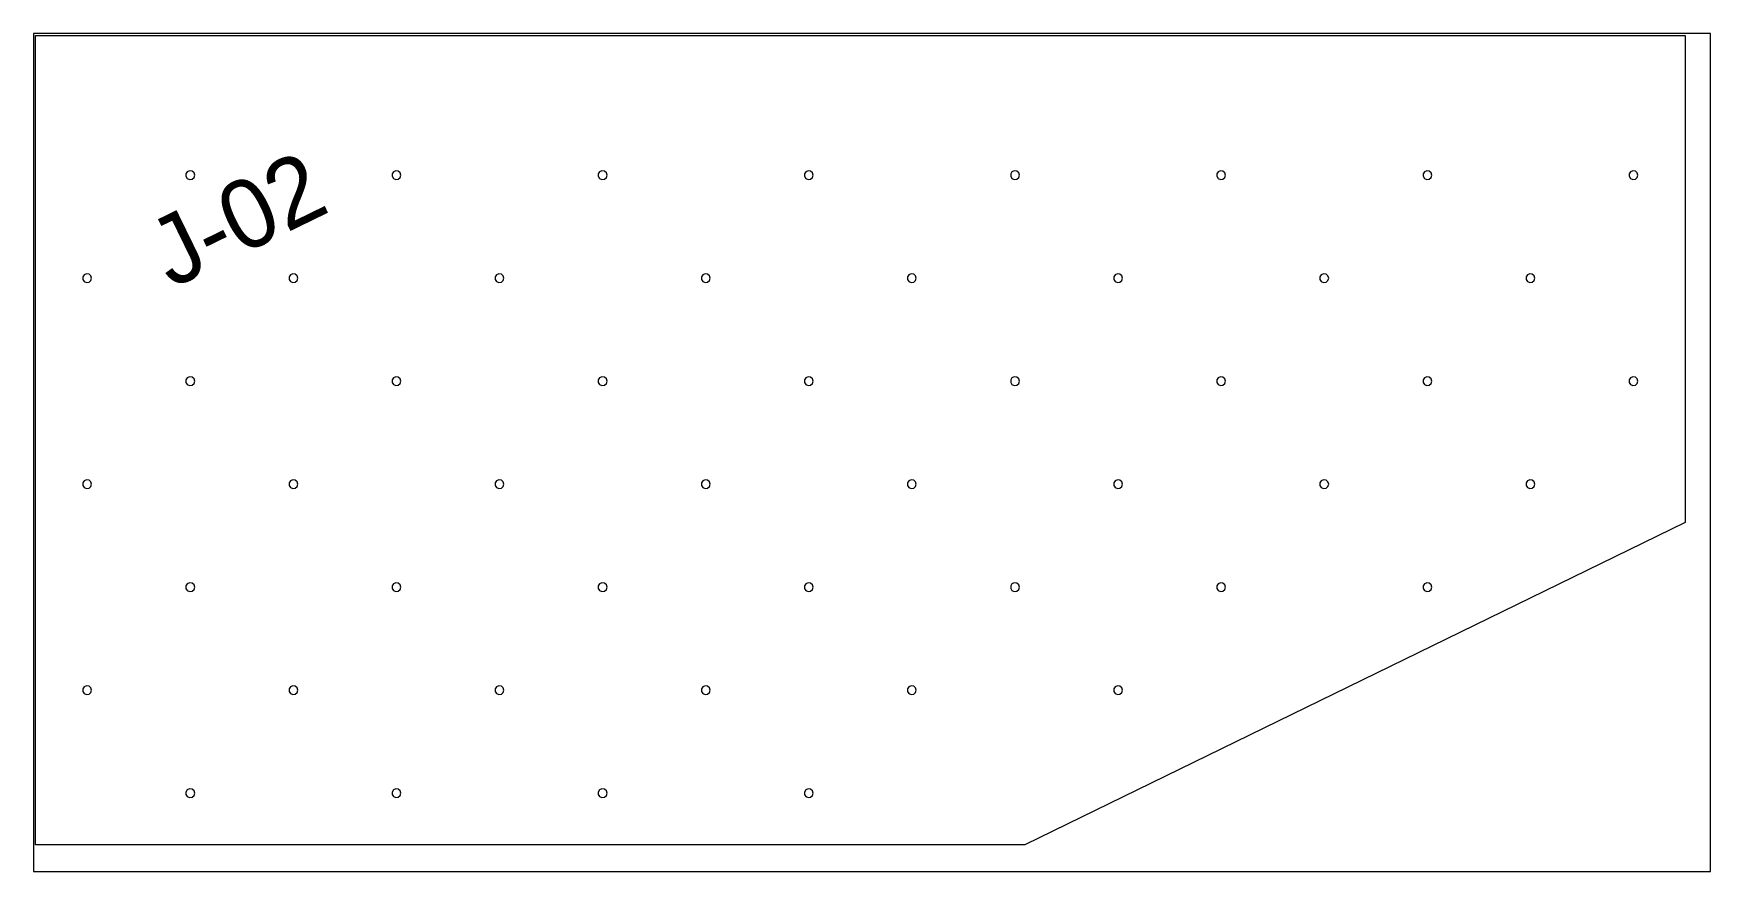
# Model space of a CAD drawing. Extents: x 0 to 287620, y 0 to 1220.
# Drawn here: x 55860 to 58300, y 0 to 1220 of the extents above; entities that cross this region are included whole.
import ezdxf

# ---------------------------------------------------------------- set-up
doc = ezdxf.new("R2010")
doc.units = 0
doc.header["$MEASUREMENT"] = 0
for name, color, linetype, lineweight in [('CUSTOM', 7, 'CONTINUOUS', 0), ('drilling', 7, 'CONTINUOUS', 0), ('FINAL', 7, 'CONTINUOUS', 0)]:
    doc.layers.add(name, color=color, linetype=linetype, lineweight=lineweight)

msp = doc.modelspace()

# ---------------------------------------------------------------- texts
at = {"layer": 'Final', "lineweight": 0}
msp.add_text('J-02', height=100, rotation=26.0241, dxfattribs=at).set_placement((56060.8, 848))

# ---------------------------------------------------------------- linework, layer by layer
at = {"layer": 'CUSTOM', "lineweight": 0}
msp.add_lwpolyline([(55860, 0), (58300, 0), (58300, 1220), (55860, 1220)], close=True, dxfattribs=at)
at = {"layer": 'drilling', "lineweight": 0}
for points in [[(56094.5, 1013.9), (56093.5, 1017.4), (56090.7, 1019.8), (56087.1, 1020.3), (56083.7, 1018.8), (56081.8, 1015.7), (56081.8, 1012.1), (56083.7, 1009), (56087.1, 1007.5), (56090.7, 1008), (56093.5, 1010.4)], [(56394.5, 1013.9), (56393.5, 1017.4), (56390.7, 1019.8), (56387.1, 1020.3), (56383.7, 1018.8), (56381.8, 1015.7), (56381.8, 1012.1), (56383.7, 1009), (56387.1, 1007.5), (56390.7, 1008), (56393.5, 1010.4)], [(56694.5, 1013.9), (56693.5, 1017.4), (56690.7, 1019.8), (56687.1, 1020.3), (56683.7, 1018.8), (56681.8, 1015.7), (56681.8, 1012.1), (56683.7, 1009), (56687.1, 1007.5), (56690.7, 1008), (56693.5, 1010.4)], [(56994.5, 1013.9), (56993.5, 1017.4), (56990.7, 1019.8), (56987.1, 1020.3), (56983.7, 1018.8), (56981.8, 1015.7), (56981.8, 1012.1), (56983.7, 1009), (56987.1, 1007.5), (56990.7, 1008), (56993.5, 1010.4)], [(57294.5, 1013.9), (57293.5, 1017.4), (57290.7, 1019.8), (57287.1, 1020.3), (57283.7, 1018.8), (57281.8, 1015.7), (57281.8, 1012.1), (57283.7, 1009), (57287.1, 1007.5), (57290.7, 1008), (57293.5, 1010.4)], [(57594.5, 1013.9), (57593.5, 1017.4), (57590.7, 1019.8), (57587.1, 1020.3), (57583.7, 1018.8), (57581.8, 1015.7), (57581.8, 1012.1), (57583.7, 1009), (57587.1, 1007.5), (57590.7, 1008), (57593.5, 1010.4)], [(57894.5, 1013.9), (57893.5, 1017.4), (57890.7, 1019.8), (57887.1, 1020.3), (57883.7, 1018.8), (57881.8, 1015.7), (57881.8, 1012.1), (57883.7, 1009), (57887.1, 1007.5), (57890.7, 1008), (57893.5, 1010.4)], [(58194.5, 1013.9), (58193.5, 1017.4), (58190.7, 1019.8), (58187.1, 1020.3), (58183.7, 1018.8), (58181.8, 1015.7), (58181.8, 1012.1), (58183.7, 1009), (58187.1, 1007.5), (58190.7, 1008), (58193.5, 1010.4)], [(55944.5, 863.9), (55943.5, 867.4), (55940.7, 869.8), (55937.1, 870.3), (55933.7, 868.8), (55931.8, 865.7), (55931.8, 862.1), (55933.7, 859), (55937.1, 857.5), (55940.7, 858), (55943.5, 860.4)], [(56244.5, 863.9), (56243.5, 867.4), (56240.7, 869.8), (56237.1, 870.3), (56233.7, 868.8), (56231.8, 865.7), (56231.8, 862.1), (56233.7, 859), (56237.1, 857.5), (56240.7, 858), (56243.5, 860.4)], [(56544.5, 863.9), (56543.5, 867.4), (56540.7, 869.8), (56537.1, 870.3), (56533.7, 868.8), (56531.8, 865.7), (56531.8, 862.1), (56533.7, 859), (56537.1, 857.5), (56540.7, 858), (56543.5, 860.4)], [(56844.5, 863.9), (56843.5, 867.4), (56840.7, 869.8), (56837.1, 870.3), (56833.7, 868.8), (56831.8, 865.7), (56831.8, 862.1), (56833.7, 859), (56837.1, 857.5), (56840.7, 858), (56843.5, 860.4)], [(57144.5, 863.9), (57143.5, 867.4), (57140.7, 869.8), (57137.1, 870.3), (57133.7, 868.8), (57131.8, 865.7), (57131.8, 862.1), (57133.7, 859), (57137.1, 857.5), (57140.7, 858), (57143.5, 860.4)], [(57444.5, 863.9), (57443.5, 867.4), (57440.7, 869.8), (57437.1, 870.3), (57433.7, 868.8), (57431.8, 865.7), (57431.8, 862.1), (57433.7, 859), (57437.1, 857.5), (57440.7, 858), (57443.5, 860.4)], [(57744.5, 863.9), (57743.5, 867.4), (57740.7, 869.8), (57737.1, 870.3), (57733.7, 868.8), (57731.8, 865.7), (57731.8, 862.1), (57733.7, 859), (57737.1, 857.5), (57740.7, 858), (57743.5, 860.4)], [(58044.5, 863.9), (58043.5, 867.4), (58040.7, 869.8), (58037.1, 870.3), (58033.7, 868.8), (58031.8, 865.7), (58031.8, 862.1), (58033.7, 859), (58037.1, 857.5), (58040.7, 858), (58043.5, 860.4)], [(56094.5, 713.9), (56093.5, 717.4), (56090.7, 719.8), (56087.1, 720.3), (56083.7, 718.8), (56081.8, 715.7), (56081.8, 712.1), (56083.7, 709), (56087.1, 707.5), (56090.7, 708), (56093.5, 710.4)], [(56394.5, 713.9), (56393.5, 717.4), (56390.7, 719.8), (56387.1, 720.3), (56383.7, 718.8), (56381.8, 715.7), (56381.8, 712.1), (56383.7, 709), (56387.1, 707.5), (56390.7, 708), (56393.5, 710.4)], [(56694.5, 713.9), (56693.5, 717.4), (56690.7, 719.8), (56687.1, 720.3), (56683.7, 718.8), (56681.8, 715.7), (56681.8, 712.1), (56683.7, 709), (56687.1, 707.5), (56690.7, 708), (56693.5, 710.4)], [(56994.5, 713.9), (56993.5, 717.4), (56990.7, 719.8), (56987.1, 720.3), (56983.7, 718.8), (56981.8, 715.7), (56981.8, 712.1), (56983.7, 709), (56987.1, 707.5), (56990.7, 708), (56993.5, 710.4)], [(57294.5, 713.9), (57293.5, 717.4), (57290.7, 719.8), (57287.1, 720.3), (57283.7, 718.8), (57281.8, 715.7), (57281.8, 712.1), (57283.7, 709), (57287.1, 707.5), (57290.7, 708), (57293.5, 710.4)], [(57594.5, 713.9), (57593.5, 717.4), (57590.7, 719.8), (57587.1, 720.3), (57583.7, 718.8), (57581.8, 715.7), (57581.8, 712.1), (57583.7, 709), (57587.1, 707.5), (57590.7, 708), (57593.5, 710.4)], [(57894.5, 713.9), (57893.5, 717.4), (57890.7, 719.8), (57887.1, 720.3), (57883.7, 718.8), (57881.8, 715.7), (57881.8, 712.1), (57883.7, 709), (57887.1, 707.5), (57890.7, 708), (57893.5, 710.4)], [(58194.5, 713.9), (58193.5, 717.4), (58190.7, 719.8), (58187.1, 720.3), (58183.7, 718.8), (58181.8, 715.7), (58181.8, 712.1), (58183.7, 709), (58187.1, 707.5), (58190.7, 708), (58193.5, 710.4)], [(55944.5, 563.9), (55943.5, 567.4), (55940.7, 569.8), (55937.1, 570.3), (55933.7, 568.8), (55931.8, 565.7), (55931.8, 562.1), (55933.7, 559), (55937.1, 557.5), (55940.7, 558), (55943.5, 560.4)], [(56244.5, 563.9), (56243.5, 567.4), (56240.7, 569.8), (56237.1, 570.3), (56233.7, 568.8), (56231.8, 565.7), (56231.8, 562.1), (56233.7, 559), (56237.1, 557.5), (56240.7, 558), (56243.5, 560.4)], [(56544.5, 563.9), (56543.5, 567.4), (56540.7, 569.8), (56537.1, 570.3), (56533.7, 568.8), (56531.8, 565.7), (56531.8, 562.1), (56533.7, 559), (56537.1, 557.5), (56540.7, 558), (56543.5, 560.4)], [(56844.5, 563.9), (56843.5, 567.4), (56840.7, 569.8), (56837.1, 570.3), (56833.7, 568.8), (56831.8, 565.7), (56831.8, 562.1), (56833.7, 559), (56837.1, 557.5), (56840.7, 558), (56843.5, 560.4)], [(57144.5, 563.9), (57143.5, 567.4), (57140.7, 569.8), (57137.1, 570.3), (57133.7, 568.8), (57131.8, 565.7), (57131.8, 562.1), (57133.7, 559), (57137.1, 557.5), (57140.7, 558), (57143.5, 560.4)], [(57444.5, 563.9), (57443.5, 567.4), (57440.7, 569.8), (57437.1, 570.3), (57433.7, 568.8), (57431.8, 565.7), (57431.8, 562.1), (57433.7, 559), (57437.1, 557.5), (57440.7, 558), (57443.5, 560.4)], [(57744.5, 563.9), (57743.5, 567.4), (57740.7, 569.8), (57737.1, 570.3), (57733.7, 568.8), (57731.8, 565.7), (57731.8, 562.1), (57733.7, 559), (57737.1, 557.5), (57740.7, 558), (57743.5, 560.4)], [(58044.5, 563.9), (58043.5, 567.4), (58040.7, 569.8), (58037.1, 570.3), (58033.7, 568.8), (58031.8, 565.7), (58031.8, 562.1), (58033.7, 559), (58037.1, 557.5), (58040.7, 558), (58043.5, 560.4)], [(56094.5, 413.9), (56093.5, 417.4), (56090.7, 419.8), (56087.1, 420.3), (56083.7, 418.8), (56081.8, 415.7), (56081.8, 412.1), (56083.7, 409), (56087.1, 407.5), (56090.7, 408), (56093.5, 410.4)], [(56394.5, 413.9), (56393.5, 417.4), (56390.7, 419.8), (56387.1, 420.3), (56383.7, 418.8), (56381.8, 415.7), (56381.8, 412.1), (56383.7, 409), (56387.1, 407.5), (56390.7, 408), (56393.5, 410.4)], [(56694.5, 413.9), (56693.5, 417.4), (56690.7, 419.8), (56687.1, 420.3), (56683.7, 418.8), (56681.8, 415.7), (56681.8, 412.1), (56683.7, 409), (56687.1, 407.5), (56690.7, 408), (56693.5, 410.4)], [(56994.5, 413.9), (56993.5, 417.4), (56990.7, 419.8), (56987.1, 420.3), (56983.7, 418.8), (56981.8, 415.7), (56981.8, 412.1), (56983.7, 409), (56987.1, 407.5), (56990.7, 408), (56993.5, 410.4)], [(57294.5, 413.9), (57293.5, 417.4), (57290.7, 419.8), (57287.1, 420.3), (57283.7, 418.8), (57281.8, 415.7), (57281.8, 412.1), (57283.7, 409), (57287.1, 407.5), (57290.7, 408), (57293.5, 410.4)], [(57594.5, 413.9), (57593.5, 417.4), (57590.7, 419.8), (57587.1, 420.3), (57583.7, 418.8), (57581.8, 415.7), (57581.8, 412.1), (57583.7, 409), (57587.1, 407.5), (57590.7, 408), (57593.5, 410.4)], [(57894.5, 413.9), (57893.5, 417.4), (57890.7, 419.8), (57887.1, 420.3), (57883.7, 418.8), (57881.8, 415.7), (57881.8, 412.1), (57883.7, 409), (57887.1, 407.5), (57890.7, 408), (57893.5, 410.4)], [(55944.5, 263.9), (55943.5, 267.4), (55940.7, 269.8), (55937.1, 270.3), (55933.7, 268.8), (55931.8, 265.7), (55931.8, 262.1), (55933.7, 259), (55937.1, 257.5), (55940.7, 258), (55943.5, 260.4)], [(56244.5, 263.9), (56243.5, 267.4), (56240.7, 269.8), (56237.1, 270.3), (56233.7, 268.8), (56231.8, 265.7), (56231.8, 262.1), (56233.7, 259), (56237.1, 257.5), (56240.7, 258), (56243.5, 260.4)], [(56544.5, 263.9), (56543.5, 267.4), (56540.7, 269.8), (56537.1, 270.3), (56533.7, 268.8), (56531.8, 265.7), (56531.8, 262.1), (56533.7, 259), (56537.1, 257.5), (56540.7, 258), (56543.5, 260.4)], [(56844.5, 263.9), (56843.5, 267.4), (56840.7, 269.8), (56837.1, 270.3), (56833.7, 268.8), (56831.8, 265.7), (56831.8, 262.1), (56833.7, 259), (56837.1, 257.5), (56840.7, 258), (56843.5, 260.4)], [(57144.5, 263.9), (57143.5, 267.4), (57140.7, 269.8), (57137.1, 270.3), (57133.7, 268.8), (57131.8, 265.7), (57131.8, 262.1), (57133.7, 259), (57137.1, 257.5), (57140.7, 258), (57143.5, 260.4)], [(57444.5, 263.9), (57443.5, 267.4), (57440.7, 269.8), (57437.1, 270.3), (57433.7, 268.8), (57431.8, 265.7), (57431.8, 262.1), (57433.7, 259), (57437.1, 257.5), (57440.7, 258), (57443.5, 260.4)], [(56094.5, 113.9), (56093.5, 117.4), (56090.7, 119.8), (56087.1, 120.3), (56083.7, 118.8), (56081.8, 115.7), (56081.8, 112.1), (56083.7, 109), (56087.1, 107.5), (56090.7, 108), (56093.5, 110.4)], [(56394.5, 113.9), (56393.5, 117.4), (56390.7, 119.8), (56387.1, 120.3), (56383.7, 118.8), (56381.8, 115.7), (56381.8, 112.1), (56383.7, 109), (56387.1, 107.5), (56390.7, 108), (56393.5, 110.4)], [(56694.5, 113.9), (56693.5, 117.4), (56690.7, 119.8), (56687.1, 120.3), (56683.7, 118.8), (56681.8, 115.7), (56681.8, 112.1), (56683.7, 109), (56687.1, 107.5), (56690.7, 108), (56693.5, 110.4)], [(56994.5, 113.9), (56993.5, 117.4), (56990.7, 119.8), (56987.1, 120.3), (56983.7, 118.8), (56981.8, 115.7), (56981.8, 112.1), (56983.7, 109), (56987.1, 107.5), (56990.7, 108), (56993.5, 110.4)]]:
    msp.add_lwpolyline(points, close=True, dxfattribs=at)
at = {"layer": 'Final', "lineweight": 0}
msp.add_lwpolyline([(58263, 508), (57302.2, 38.9), (55863, 38.9), (55863, 1217), (58263, 1217)], close=True, dxfattribs=at)

msp.set_redraw_order([(e.dxf.handle, doc.entitydb.next_handle()) for e in msp.query("TEXT MTEXT ATTDEF DIMENSION ARC_DIMENSION")])  # texts and dimensions are drawn at this point

doc.saveas('drawing.dxf')
